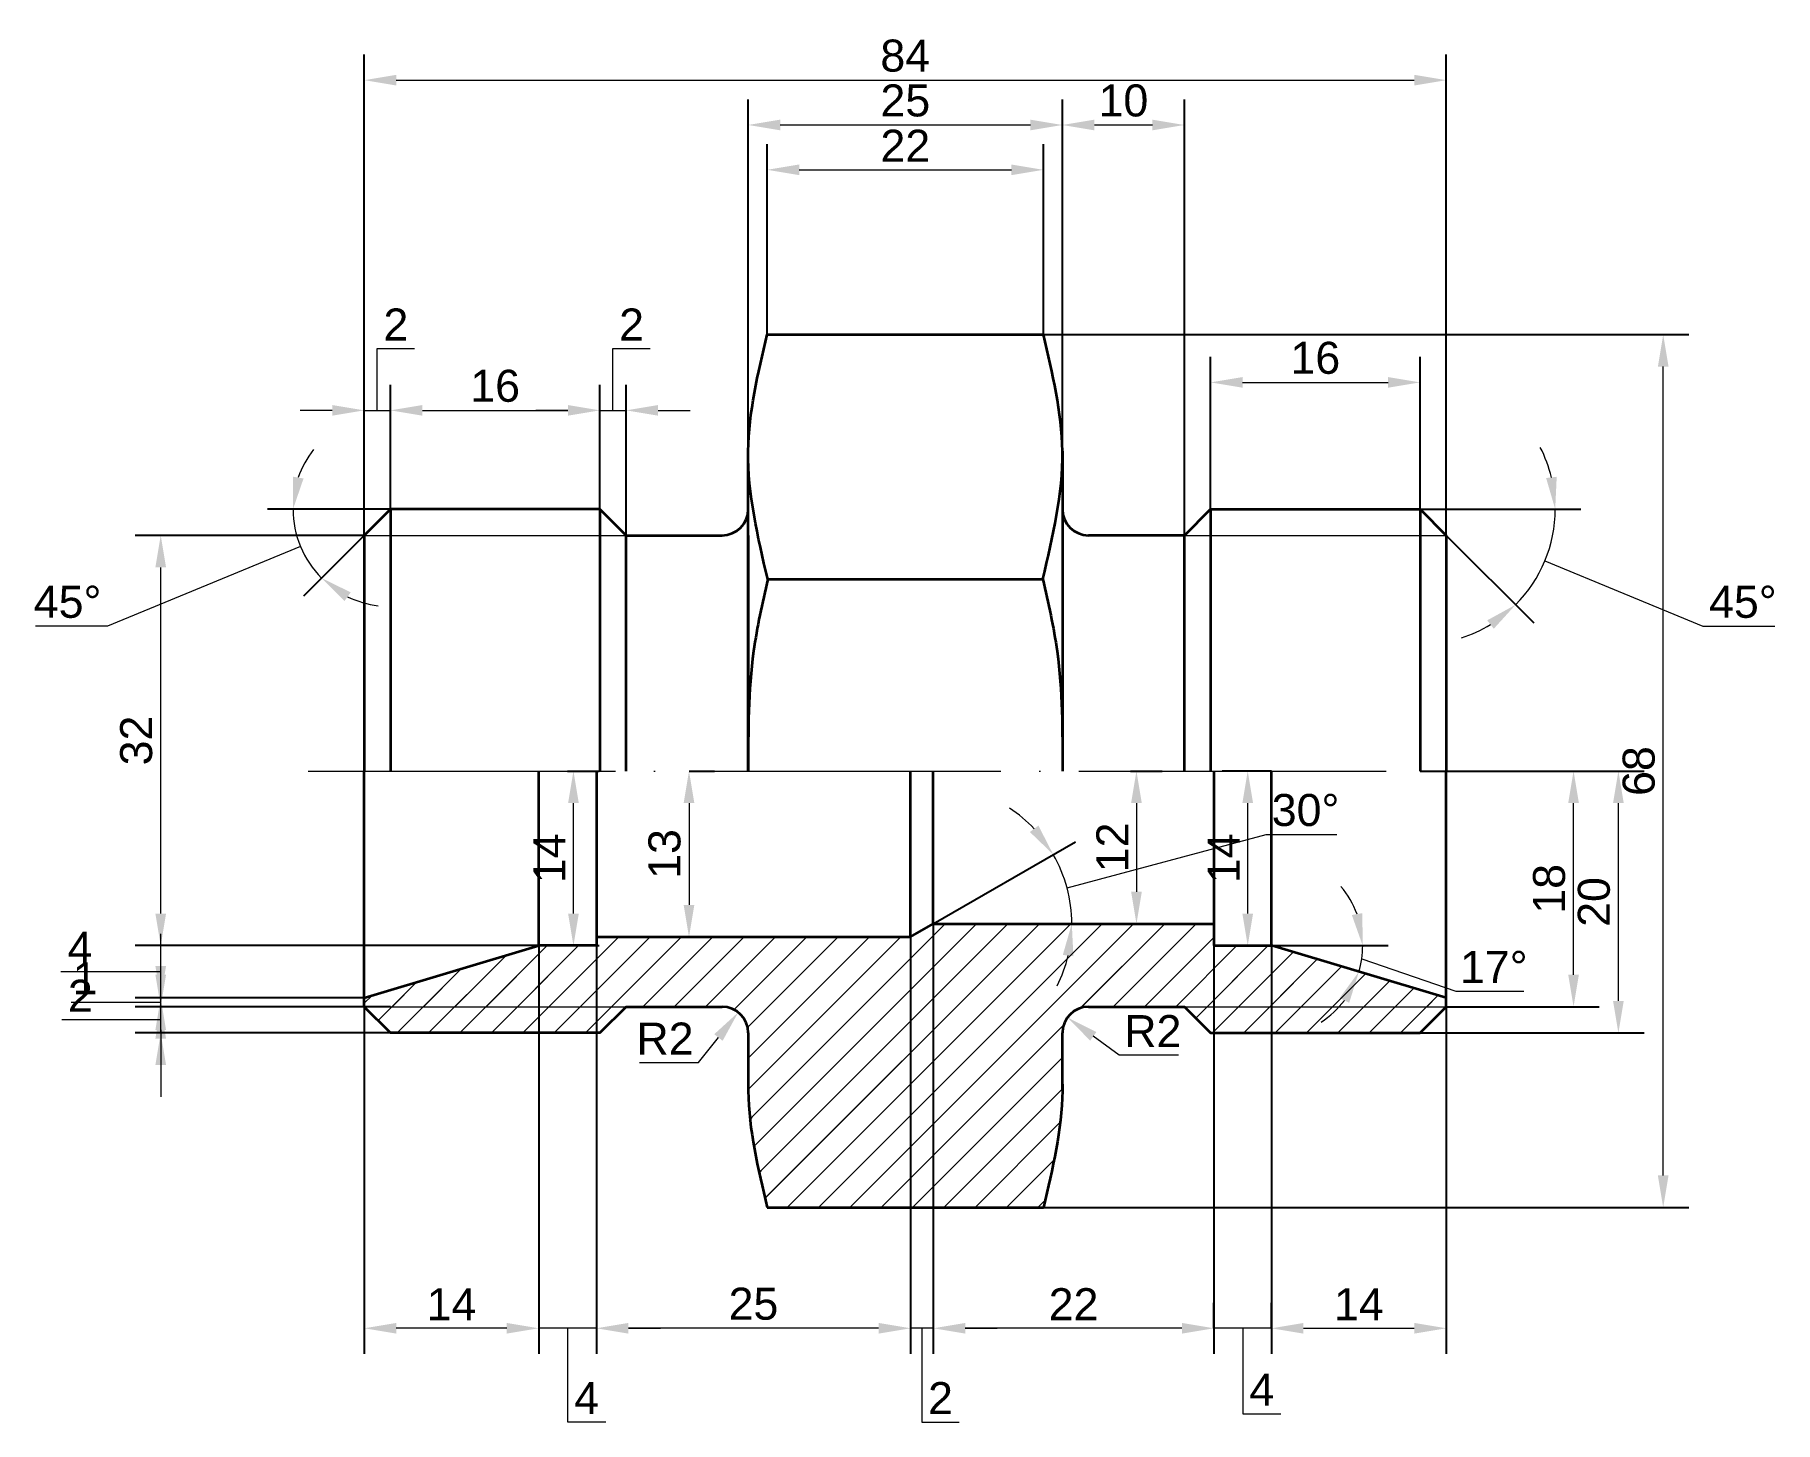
# Model space of a CAD drawing. Header units: millimetres. Extents: x 431 to 567, y 910 to 1018.
import ezdxf

# ---------------------------------------------------------------- set-up
doc = ezdxf.new("R2010")
doc.units = ezdxf.units.MM
doc.linetypes.add('ACAD_ISO04W100', pattern=[30, 24, -3, 0, -3])
for name, color, linetype, lineweight in [('l. cienka', 7, 'Continuous', 15), ('l. gruba', 7, 'Continuous', 35), ('średnica', 7, 'ACAD_ISO04W100', 15)]:
    doc.layers.add(name, color=color, linetype=linetype, lineweight=lineweight)
doc.styles.get("Standard").update_dxf_attribs({"font": 'arial.ttf'})
doc.dimstyles.new('ISO-25', dxfattribs={"dimtxt": 2.5, "dimasz": 2.5, "dimexe": 2, "dimexo": 0, "dimtad": 1, "dimtoh": 1, "dimdec": 0, "dimzin": 9, "dimtxsty": 'Standard', "dimcen": 2.5, "dimadec": 0, "dimazin": 0, "dimtfac": 1, "dimtdec": 0, "dimtmove": 1, "dimatfit": 0, "dimfxl": 1, "dimlwd": 9, "dimarcsym": 0})
pattern_1 = [(45, (401.9540599663354, 824.1795343761587), (-1.224119390046095, 1.224119390046095), [])]

msp = doc.modelspace()

# ---------------------------------------------------------------- blocks, each defined once
blk = doc.blocks.new('*D1')
at = {"layer": 'Defpoints', "color": 0, "transparency": 16777216}
for p in [(458.5236655566767, 988.6567738748583), (456.4789810172667, 978.8939978581764), (458.5236655566767, 978.8939978581764)]:
    blk.add_point(p, dxfattribs=at)
at = {"layer": 'l. cienka', "color": 0, "lineweight": 9, "transparency": 16777216}
for p, q in [((457.5013232869717, 988.6567738748583), (457.5013232869717, 993.47950579846)), ((457.5013232869717, 993.47950579846), (460.4071895898367, 993.47950579846)), ((453.9789810172667, 988.6567738748583), (451.4789810172667, 988.6567738748583)), ((456.4789810172667, 988.6567738748583), (458.5236655566767, 988.6567738748583)), ((456.4789810172667, 988.6567738748583), (458.5236655566767, 988.6567738748583)), ((461.0236655566767, 988.6567738748583), (463.5236655566767, 988.6567738748583))]:
    blk.add_line(p, q, dxfattribs=at)
at = {"layer": 'l. cienka', "color": 0, "lineweight": -2, "transparency": 16777216}
for p, q in [((456.4789810172667, 978.8939978581764), (456.4789810172667, 990.6567738748583)), ((458.5236655566767, 978.8939978581764), (458.5236655566767, 990.6567738748583))]:
    blk.add_line(p, q, dxfattribs=at)
at = {"layer": 'l. cienka', "color": 0, "transparency": 16777216}
for points in [[(453.9789810172667, 989.073440541525), (453.9789810172667, 988.2401072081917), (456.4789810172667, 988.6567738748583)], [(461.0236655566767, 989.073440541525), (461.0236655566767, 988.2401072081917), (458.5236655566767, 988.6567738748583)]]:
    blk.add_solid(points, dxfattribs=at)
at = {"layer": 'l. cienka', "color": 0, "transparency": 16777216, "insert": (458.9542564384042, 995.3596217602608), "char_height": 2.5, "attachment_point": 5}
blk.add_mtext('2', dxfattribs=at)
blk = doc.blocks.new('*D2')
at = {"layer": 'Defpoints', "color": 0, "transparency": 16777216}
for p in [(474.8811418719561, 988.6567738748583), (474.8811418719561, 980.9386823975863), (458.5236655566767, 978.8939978581764)]:
    blk.add_point(p, dxfattribs=at)
at = {"layer": 'l. cienka', "color": 0, "lineweight": -2, "transparency": 16777216}
for p, q in [((458.5236655566767, 978.8939978581764), (458.5236655566767, 990.6567738748583)), ((474.8811418719561, 980.9386823975863), (474.8811418719561, 990.6567738748583))]:
    blk.add_line(p, q, dxfattribs=at)
at = {"layer": 'l. cienka', "color": 0, "lineweight": 9, "transparency": 16777216}
blk.add_line((461.0236655566767, 988.6567738748583), (472.3811418719561, 988.6567738748583), dxfattribs=at)
at = {"layer": 'l. cienka', "color": 0, "transparency": 16777216}
for points in [[(461.0236655566767, 989.073440541525), (461.0236655566767, 988.2401072081917), (458.5236655566767, 988.6567738748583)], [(472.3811418719561, 989.073440541525), (472.3811418719561, 988.2401072081917), (474.8811418719561, 988.6567738748583)]]:
    blk.add_solid(points, dxfattribs=at)
at = {"layer": 'l. cienka', "color": 0, "transparency": 16777216, "insert": (466.7024037143164, 990.5582063441626), "char_height": 2.5, "attachment_point": 5}
blk.add_mtext('16', dxfattribs=at)
blk = doc.blocks.new('*D3')
at = {"layer": 'Defpoints', "color": 0, "transparency": 16777216}
for p in [(476.925826411366, 988.6567738748583), (474.8811418719561, 980.9386823975863), (476.925826411366, 978.8968778826195)]:
    blk.add_point(p, dxfattribs=at)
at = {"layer": 'l. cienka', "color": 0, "lineweight": 9, "transparency": 16777216}
for p, q in [((475.903484141661, 988.6567738748583), (475.903484141661, 993.47950579846)), ((475.903484141661, 993.47950579846), (478.8093504445259, 993.47950579846)), ((472.3811418719561, 988.6567738748583), (469.8811418719561, 988.6567738748583)), ((474.8811418719561, 988.6567738748583), (476.925826411366, 988.6567738748583)), ((474.8811418719561, 988.6567738748583), (476.925826411366, 988.6567738748583)), ((479.425826411366, 988.6567738748583), (481.925826411366, 988.6567738748583))]:
    blk.add_line(p, q, dxfattribs=at)
at = {"layer": 'l. cienka', "color": 0, "lineweight": -2, "transparency": 16777216}
for p, q in [((474.8811418719561, 980.9386823975863), (474.8811418719561, 990.6567738748583)), ((476.925826411366, 978.8968778826195), (476.925826411366, 990.6567738748583))]:
    blk.add_line(p, q, dxfattribs=at)
at = {"layer": 'l. cienka', "color": 0, "transparency": 16777216}
for points in [[(472.3811418719561, 989.073440541525), (472.3811418719561, 988.2401072081917), (474.8811418719561, 988.6567738748583)], [(479.425826411366, 989.073440541525), (479.425826411366, 988.2401072081917), (476.925826411366, 988.6567738748583)]]:
    blk.add_solid(points, dxfattribs=at)
at = {"layer": 'l. cienka', "color": 0, "transparency": 16777216, "insert": (477.3564172930935, 995.3596217602608), "char_height": 2.5, "attachment_point": 5}
blk.add_mtext('2', dxfattribs=at)
blk = doc.blocks.new('*D4')
at = {"layer": 'Defpoints', "color": 0, "transparency": 16777216}
for p in [(511.003902068198, 1010.940279682968), (486.467687595279, 985.4748493463187), (511.003902068198, 985.4748493463187)]:
    blk.add_point(p, dxfattribs=at)
at = {"layer": 'l. cienka', "color": 0, "lineweight": -2, "transparency": 16777216}
for p, q in [((486.467687595279, 985.4748493463187), (486.467687595279, 1012.940279682968)), ((511.003902068198, 985.4748493463187), (511.003902068198, 1012.940279682968))]:
    blk.add_line(p, q, dxfattribs=at)
at = {"layer": 'l. cienka', "color": 0, "lineweight": 9, "transparency": 16777216}
blk.add_line((488.967687595279, 1010.940279682968), (508.503902068198, 1010.940279682968), dxfattribs=at)
at = {"layer": 'l. cienka', "color": 0, "transparency": 16777216}
for points in [[(488.967687595279, 1011.356946349635), (488.967687595279, 1010.523613016301), (486.467687595279, 1010.940279682968)], [(508.503902068198, 1011.356946349635), (508.503902068198, 1010.523613016301), (511.003902068198, 1010.940279682968)]]:
    blk.add_solid(points, dxfattribs=at)
at = {"layer": 'l. cienka', "color": 0, "transparency": 16777216, "insert": (498.7357948317385, 1012.841712152272), "char_height": 2.5, "attachment_point": 5}
blk.add_mtext('25', dxfattribs=at)
blk = doc.blocks.new('*D5')
at = {"layer": 'Defpoints', "color": 0, "transparency": 16777216}
for p in [(509.5146532215965, 1007.440279682968), (487.9569364418805, 994.569912660319), (509.5146532215965, 994.569912660319)]:
    blk.add_point(p, dxfattribs=at)
at = {"layer": 'l. cienka', "color": 0, "lineweight": -2, "transparency": 16777216}
for p, q in [((487.9569364418805, 994.569912660319), (487.9569364418805, 1009.440279682968)), ((509.5146532215965, 994.569912660319), (509.5146532215965, 1009.440279682968))]:
    blk.add_line(p, q, dxfattribs=at)
at = {"layer": 'l. cienka', "color": 0, "lineweight": 9, "transparency": 16777216}
blk.add_line((490.4569364418805, 1007.440279682968), (507.0146532215965, 1007.440279682968), dxfattribs=at)
at = {"layer": 'l. cienka', "color": 0, "transparency": 16777216}
for points in [[(490.4569364418805, 1007.856946349635), (490.4569364418805, 1007.023613016301), (487.9569364418805, 1007.440279682968)], [(507.0146532215965, 1007.856946349635), (507.0146532215965, 1007.023613016301), (509.5146532215965, 1007.440279682968)]]:
    blk.add_solid(points, dxfattribs=at)
at = {"layer": 'l. cienka', "color": 0, "transparency": 16777216, "insert": (498.7357948317385, 1009.320395644769), "char_height": 2.5, "attachment_point": 5}
blk.add_mtext('22', dxfattribs=at)
blk = doc.blocks.new('*D6')
at = {"layer": 'Defpoints', "color": 0, "transparency": 16777216}
for p in [(520.5319234963839, 1010.940279682968), (511.003902068198, 985.4748493463187), (520.5319234963839, 978.8939978581764)]:
    blk.add_point(p, dxfattribs=at)
at = {"layer": 'l. cienka', "color": 0, "lineweight": -2, "transparency": 16777216}
for p, q in [((511.003902068198, 985.4748493463187), (511.003902068198, 1012.940279682968)), ((520.5319234963839, 978.8939978581764), (520.5319234963839, 1012.940279682968))]:
    blk.add_line(p, q, dxfattribs=at)
at = {"layer": 'l. cienka', "color": 0, "lineweight": 9, "transparency": 16777216}
blk.add_line((513.503902068198, 1010.940279682968), (518.0319234963839, 1010.940279682968), dxfattribs=at)
at = {"layer": 'l. cienka', "color": 0, "transparency": 16777216}
for points in [[(513.503902068198, 1011.356946349635), (513.503902068198, 1010.523613016301), (511.003902068198, 1010.940279682968)], [(518.0319234963839, 1011.356946349635), (518.0319234963839, 1010.523613016301), (520.5319234963839, 1010.940279682968)]]:
    blk.add_solid(points, dxfattribs=at)
at = {"layer": 'l. cienka', "color": 0, "transparency": 16777216, "insert": (515.767912782291, 1012.841712152272), "char_height": 2.5, "attachment_point": 5}
blk.add_mtext('10', dxfattribs=at)
blk = doc.blocks.new('*D7')
at = {"layer": 'Defpoints', "color": 0, "transparency": 16777216}
for p in [(540.9787688904831, 1014.440279682968), (456.4789810172667, 978.8939978581764), (540.9787688904831, 978.8939978581764)]:
    blk.add_point(p, dxfattribs=at)
at = {"layer": 'l. cienka', "color": 0, "lineweight": -2, "transparency": 16777216}
for p, q in [((456.4789810172667, 978.8939978581764), (456.4789810172667, 1016.440279682968)), ((540.9787688904831, 978.8939978581764), (540.9787688904831, 1016.440279682968))]:
    blk.add_line(p, q, dxfattribs=at)
at = {"layer": 'l. cienka', "color": 0, "lineweight": 9, "transparency": 16777216}
blk.add_line((458.9789810172667, 1014.440279682968), (538.4787688904831, 1014.440279682968), dxfattribs=at)
at = {"layer": 'l. cienka', "color": 0, "transparency": 16777216}
for points in [[(458.9789810172667, 1014.856946349635), (458.9789810172667, 1014.023613016301), (456.4789810172667, 1014.440279682968)], [(538.4787688904831, 1014.856946349635), (538.4787688904831, 1014.023613016301), (540.9787688904831, 1014.440279682968)]]:
    blk.add_solid(points, dxfattribs=at)
at = {"layer": 'l. cienka', "color": 0, "transparency": 16777216, "insert": (498.7288749538749, 1016.341712152272), "char_height": 2.5, "attachment_point": 5}
blk.add_mtext('84', dxfattribs=at)
blk = doc.blocks.new('*D8')
at = {"layer": 'Defpoints', "color": 0, "transparency": 16777216}
for p in [(538.9340843510732, 990.8412949125461), (522.5766080357938, 980.9386823975863), (538.9340843510732, 980.9386823975863)]:
    blk.add_point(p, dxfattribs=at)
at = {"layer": 'l. cienka', "color": 0, "lineweight": -2, "transparency": 16777216}
for p, q in [((522.5766080357938, 980.9386823975863), (522.5766080357938, 992.8412949125461)), ((538.9340843510732, 980.9386823975863), (538.9340843510732, 992.8412949125461))]:
    blk.add_line(p, q, dxfattribs=at)
at = {"layer": 'l. cienka', "color": 0, "lineweight": 9, "transparency": 16777216}
blk.add_line((525.0766080357938, 990.8412949125461), (536.4340843510732, 990.8412949125461), dxfattribs=at)
at = {"layer": 'l. cienka', "color": 0, "transparency": 16777216}
for points in [[(525.0766080357938, 991.2579615792127), (525.0766080357938, 990.4246282458795), (522.5766080357938, 990.8412949125461)], [(536.4340843510732, 991.2579615792127), (536.4340843510732, 990.4246282458795), (538.9340843510732, 990.8412949125461)]]:
    blk.add_solid(points, dxfattribs=at)
at = {"layer": 'l. cienka', "color": 0, "transparency": 16777216, "insert": (530.7553461934335, 992.7427273818504), "char_height": 2.5, "attachment_point": 5}
blk.add_mtext('16', dxfattribs=at)
blk = doc.blocks.new('*D9')
at = {"layer": 'Defpoints', "color": 0, "transparency": 16777216}
for p in [(527.329899283386, 946.8606067407541), (540.9787688904831, 946.8606067407541), (540.9787688904831, 916.9782401473647)]:
    blk.add_point(p, dxfattribs=at)
at = {"layer": 'l. cienka', "color": 0, "lineweight": -2, "transparency": 16777216}
for p, q in [((527.329899283386, 946.8606067407541), (527.329899283386, 914.9782401473647)), ((540.9787688904831, 946.8606067407541), (540.9787688904831, 914.9782401473647))]:
    blk.add_line(p, q, dxfattribs=at)
at = {"layer": 'l. cienka', "color": 0, "lineweight": 9, "transparency": 16777216}
blk.add_line((529.829899283386, 916.9782401473647), (538.4787688904831, 916.9782401473647), dxfattribs=at)
at = {"layer": 'l. cienka', "color": 0, "transparency": 16777216}
for points in [[(529.829899283386, 917.3949068140313), (529.829899283386, 916.561573480698), (527.329899283386, 916.9782401473647)], [(538.4787688904831, 917.3949068140313), (538.4787688904831, 916.561573480698), (540.9787688904831, 916.9782401473647)]]:
    blk.add_solid(points, dxfattribs=at)
at = {"layer": 'l. cienka', "color": 0, "transparency": 16777216, "insert": (534.1543340869346, 918.8583561091655), "char_height": 2.5, "attachment_point": 5}
blk.add_mtext('14', dxfattribs=at)
blk = doc.blocks.new('*D10')
at = {"layer": 'Defpoints', "color": 0, "transparency": 16777216}
for p in [(500.9154804934748, 948.5645105235956), (522.8315932966842, 948.5645105235956), (500.9154804934748, 916.9782401473647)]:
    blk.add_point(p, dxfattribs=at)
at = {"layer": 'l. cienka', "color": 0, "lineweight": -2, "transparency": 16777216}
for p, q in [((500.9154804934748, 948.5645105235956), (500.9154804934748, 914.9782401473647)), ((522.8315932966842, 948.5645105235956), (522.8315932966842, 914.9782401473647))]:
    blk.add_line(p, q, dxfattribs=at)
at = {"layer": 'l. cienka', "color": 0, "lineweight": 9, "transparency": 16777216}
blk.add_line((520.3315932966842, 916.9782401473647), (503.4154804934748, 916.9782401473647), dxfattribs=at)
at = {"layer": 'l. cienka', "color": 0, "transparency": 16777216}
for points in [[(503.4154804934748, 917.3949068140313), (503.4154804934748, 916.561573480698), (500.9154804934748, 916.9782401473647)], [(520.3315932966842, 917.3949068140313), (520.3315932966842, 916.561573480698), (522.8315932966842, 916.9782401473647)]]:
    blk.add_solid(points, dxfattribs=at)
at = {"layer": 'l. cienka', "color": 0, "transparency": 16777216, "insert": (511.8735368950795, 918.8583561091655), "char_height": 2.5, "attachment_point": 5}
blk.add_mtext('22', dxfattribs=at)
blk = doc.blocks.new('*D11')
at = {"layer": 'Defpoints', "color": 0, "transparency": 16777216}
for p in [(499.1447317396205, 947.5421682538906), (500.9154804934748, 948.5645105235956), (499.1447317396205, 916.9782401473647)]:
    blk.add_point(p, dxfattribs=at)
at = {"layer": 'l. cienka', "color": 0, "lineweight": -2, "transparency": 16777216}
for p, q in [((499.1447317396205, 947.5421682538906), (499.1447317396205, 914.9782401473647)), ((500.9154804934748, 948.5645105235956), (500.9154804934748, 914.9782401473647))]:
    blk.add_line(p, q, dxfattribs=at)
at = {"layer": 'l. cienka', "color": 0, "lineweight": 9, "transparency": 16777216}
for p, q in [((496.6447317396205, 916.9782401473647), (494.1447317396205, 916.9782401473647)), ((500.9154804934748, 916.9782401473647), (499.1447317396205, 916.9782401473647)), ((500.9154804934748, 916.9782401473647), (499.1447317396205, 916.9782401473647)), ((500.0301061165476, 916.9782401473647), (500.0301061165476, 909.6452763001614)), ((503.4154804934748, 916.9782401473647), (505.9154804934748, 916.9782401473647)), ((500.0301061165476, 909.6452763001614), (502.9359724194126, 909.6452763001614))]:
    blk.add_line(p, q, dxfattribs=at)
at = {"layer": 'l. cienka', "color": 0, "transparency": 16777216}
for points in [[(496.6447317396205, 917.3949068140313), (496.6447317396205, 916.561573480698), (499.1447317396205, 916.9782401473647)], [(503.4154804934748, 917.3949068140313), (503.4154804934748, 916.561573480698), (500.9154804934748, 916.9782401473647)]]:
    blk.add_solid(points, dxfattribs=at)
at = {"layer": 'l. cienka', "color": 0, "transparency": 16777216, "insert": (501.4830392679801, 911.5253922619622), "char_height": 2.5, "attachment_point": 5}
blk.add_mtext('2', dxfattribs=at)
blk = doc.blocks.new('*D12')
at = {"layer": 'Defpoints', "color": 0, "transparency": 16777216}
for p in [(499.1447317396205, 947.5421682538906), (474.6085172667014, 946.8606067407541), (474.6085172667014, 916.9782401473647)]:
    blk.add_point(p, dxfattribs=at)
at = {"layer": 'l. cienka', "color": 0, "lineweight": -2, "transparency": 16777216}
for p, q in [((499.1447317396205, 947.5421682538906), (499.1447317396205, 914.9782401473647)), ((474.6085172667014, 946.8606067407541), (474.6085172667014, 914.9782401473647))]:
    blk.add_line(p, q, dxfattribs=at)
at = {"layer": 'l. cienka', "color": 0, "lineweight": 9, "transparency": 16777216}
blk.add_line((496.6447317396205, 916.9782401473647), (477.1085172667014, 916.9782401473647), dxfattribs=at)
at = {"layer": 'l. cienka', "color": 0, "transparency": 16777216}
for points in [[(477.1085172667014, 917.3949068140313), (477.1085172667014, 916.561573480698), (474.6085172667014, 916.9782401473647)], [(496.6447317396205, 917.3949068140313), (496.6447317396205, 916.561573480698), (499.1447317396205, 916.9782401473647)]]:
    blk.add_solid(points, dxfattribs=at)
at = {"layer": 'l. cienka', "color": 0, "transparency": 16777216, "insert": (486.8766245031609, 918.8796726166689), "char_height": 2.5, "attachment_point": 5}
blk.add_mtext('25', dxfattribs=at)
blk = doc.blocks.new('*D13')
at = {"layer": 'Defpoints', "color": 0, "transparency": 16777216}
for p in [(470.1102112799996, 946.8606067407541), (474.6085172667014, 946.8606067407541), (470.1102112799996, 916.9782401473647)]:
    blk.add_point(p, dxfattribs=at)
at = {"layer": 'l. cienka', "color": 0, "lineweight": -2, "transparency": 16777216}
for p, q in [((470.1102112799996, 946.8606067407541), (470.1102112799996, 914.9782401473647)), ((474.6085172667014, 946.8606067407541), (474.6085172667014, 914.9782401473647))]:
    blk.add_line(p, q, dxfattribs=at)
at = {"layer": 'l. cienka', "color": 0, "lineweight": 9, "transparency": 16777216}
for p, q in [((467.6102112799996, 916.9782401473647), (465.1102112799996, 916.9782401473647)), ((474.6085172667014, 916.9782401473647), (470.1102112799996, 916.9782401473647)), ((474.6085172667014, 916.9782401473647), (470.1102112799996, 916.9782401473647)), ((472.3593642733505, 916.9782401473647), (472.3593642733505, 909.6657401473647)), ((477.1085172667014, 916.9782401473647), (479.6085172667014, 916.9782401473647)), ((472.3593642733505, 909.6657401473647), (475.3385593620271, 909.6657401473647))]:
    blk.add_line(p, q, dxfattribs=at)
at = {"layer": 'l. cienka', "color": 0, "transparency": 16777216}
for points in [[(467.6102112799996, 917.3949068140313), (467.6102112799996, 916.561573480698), (470.1102112799996, 916.9782401473647)], [(477.1085172667014, 917.3949068140313), (477.1085172667014, 916.561573480698), (474.6085172667014, 916.9782401473647)]]:
    blk.add_solid(points, dxfattribs=at)
at = {"layer": 'l. cienka', "color": 0, "transparency": 16777216, "insert": (473.8489618176888, 911.5407401473647), "char_height": 2.5, "attachment_point": 5}
blk.add_mtext('4', dxfattribs=at)
blk = doc.blocks.new('*D14')
at = {"layer": 'Defpoints', "color": 0, "transparency": 16777216}
for p in [(470.1102112799996, 946.8606067407541), (456.4789810172667, 942.771237661934), (456.4789810172667, 916.9782401473647)]:
    blk.add_point(p, dxfattribs=at)
at = {"layer": 'l. cienka', "color": 0, "lineweight": -2, "transparency": 16777216}
for p, q in [((470.1102112799996, 946.8606067407541), (470.1102112799996, 914.9782401473647)), ((456.4789810172667, 942.771237661934), (456.4789810172667, 914.9782401473647))]:
    blk.add_line(p, q, dxfattribs=at)
at = {"layer": 'l. cienka', "color": 0, "lineweight": 9, "transparency": 16777216}
blk.add_line((467.6102112799996, 916.9782401473647), (458.9789810172667, 916.9782401473647), dxfattribs=at)
at = {"layer": 'l. cienka', "color": 0, "transparency": 16777216}
for points in [[(458.9789810172667, 917.3949068140313), (458.9789810172667, 916.561573480698), (456.4789810172667, 916.9782401473647)], [(467.6102112799996, 917.3949068140313), (467.6102112799996, 916.561573480698), (470.1102112799996, 916.9782401473647)]]:
    blk.add_solid(points, dxfattribs=at)
at = {"layer": 'l. cienka', "color": 0, "transparency": 16777216, "insert": (463.2945961486332, 918.8583561091655), "char_height": 2.5, "attachment_point": 5}
blk.add_mtext('14', dxfattribs=at)
blk = doc.blocks.new('*D15')
at = {"layer": 'Defpoints', "color": 0, "transparency": 16777216}
for p in [(522.8315932966842, 916.9782401473647), (522.8315932966842, 916.9782401473647), (527.329899283386, 916.9782401473647)]:
    blk.add_point(p, dxfattribs=at)
at = {"layer": 'l. cienka', "color": 0, "lineweight": -2, "transparency": 16777216}
for p, q in [((522.8315932966842, 916.9782401473647), (522.8315932966842, 918.9782401473647)), ((527.329899283386, 916.9782401473647), (527.329899283386, 918.9782401473647))]:
    blk.add_line(p, q, dxfattribs=at)
at = {"layer": 'l. cienka', "color": 0, "lineweight": 9, "transparency": 16777216}
for p, q in [((520.3315932966842, 916.9782401473647), (517.8315932966842, 916.9782401473647)), ((527.329899283386, 916.9782401473647), (522.8315932966842, 916.9782401473647)), ((527.329899283386, 916.9782401473647), (522.8315932966842, 916.9782401473647)), ((525.0807462900351, 916.9782401473647), (525.0807462900351, 910.3105997696189)), ((529.829899283386, 916.9782401473647), (532.329899283386, 916.9782401473647)), ((525.0807462900351, 910.3105997696189), (528.0599413787118, 910.3105997696189))]:
    blk.add_line(p, q, dxfattribs=at)
at = {"layer": 'l. cienka', "color": 0, "transparency": 16777216}
for points in [[(520.3315932966842, 917.3949068140313), (520.3315932966842, 916.561573480698), (522.8315932966842, 916.9782401473647)], [(529.829899283386, 917.3949068140313), (529.829899283386, 916.561573480698), (527.329899283386, 916.9782401473647)]]:
    blk.add_solid(points, dxfattribs=at)
at = {"layer": 'l. cienka', "color": 0, "transparency": 16777216, "insert": (526.5703438343735, 912.1855997696189), "char_height": 2.5, "attachment_point": 5}
blk.add_mtext('4', dxfattribs=at)
blk = doc.blocks.new('*D16')
at = {"layer": 'Defpoints', "color": 0, "transparency": 16777216}
for p in [(540.9787688904834, 960.4918370034873), (550.9214764177631, 960.4918370034873), (540.9787688904834, 942.0896761487979)]:
    blk.add_point(p, dxfattribs=at)
at = {"layer": 'l. cienka', "color": 0, "lineweight": -2, "transparency": 16777216}
for p, q in [((540.9787688904834, 960.4918370034873), (552.9214764177631, 960.4918370034873)), ((540.9787688904834, 942.0896761487979), (552.9214764177631, 942.0896761487979))]:
    blk.add_line(p, q, dxfattribs=at)
at = {"layer": 'l. cienka', "color": 0, "lineweight": 9, "transparency": 16777216}
blk.add_line((550.9214764177631, 944.5896761487979), (550.9214764177631, 957.9918370034873), dxfattribs=at)
at = {"layer": 'l. cienka', "color": 0, "transparency": 16777216}
for points in [[(550.5048097510964, 957.9918370034873), (551.3381430844297, 957.9918370034873), (550.9214764177631, 960.4918370034873)], [(550.5048097510964, 944.5896761487979), (551.3381430844297, 944.5896761487979), (550.9214764177631, 942.0896761487979)]]:
    blk.add_solid(points, dxfattribs=at)
at = {"layer": 'l. cienka', "color": 0, "transparency": 16777216, "insert": (549.020043948459, 951.2907565761423), "char_height": 2.5, "attachment_point": 5, "rotation": 90}
blk.add_mtext('18', dxfattribs=at)
blk = doc.blocks.new('*D17')
at = {"layer": 'Defpoints', "color": 0, "transparency": 16777216}
for p in [(498.7357948317388, 994.5699126603195), (557.9214764177631, 994.5699126603195), (498.7357948317388, 926.4137613466553)]:
    blk.add_point(p, dxfattribs=at)
at = {"layer": 'l. cienka', "color": 0, "lineweight": -2, "transparency": 16777216}
for p, q in [((498.7357948317388, 994.5699126603195), (559.9214764177631, 994.5699126603195)), ((498.7357948317388, 926.4137613466553), (559.9214764177631, 926.4137613466553))]:
    blk.add_line(p, q, dxfattribs=at)
at = {"layer": 'l. cienka', "color": 0, "lineweight": 9, "transparency": 16777216}
blk.add_line((557.9214764177631, 928.9137613466553), (557.9214764177631, 992.0699126603195), dxfattribs=at)
at = {"layer": 'l. cienka', "color": 0, "transparency": 16777216}
for points in [[(557.5048097510964, 992.0699126603195), (558.3381430844297, 992.0699126603195), (557.9214764177631, 994.5699126603195)], [(557.5048097510964, 928.9137613466553), (558.3381430844297, 928.9137613466553), (557.9214764177631, 926.4137613466553)]]:
    blk.add_solid(points, dxfattribs=at)
at = {"layer": 'l. cienka', "color": 0, "transparency": 16777216, "insert": (556.020043948459, 960.4918370034868), "char_height": 2.5, "attachment_point": 5, "rotation": 90}
blk.add_mtext('68', dxfattribs=at)
blk = doc.blocks.new('*D18')
at = {"layer": 'Defpoints', "color": 0, "transparency": 16777216}
for p in [(481.8432013762388, 960.4918370034873), (481.8432013762388, 947.5421682538911), (481.8432013762417, 947.5421682538911)]:
    blk.add_point(p, dxfattribs=at)
at = {"layer": 'l. cienka', "color": 0, "lineweight": -2, "transparency": 16777216}
for p, q in [((481.8432013762388, 960.4918370034873), (483.8432013762417, 960.4918370034873)), ((481.8432013762388, 947.5421682538911), (483.8432013762417, 947.5421682538911))]:
    blk.add_line(p, q, dxfattribs=at)
at = {"layer": 'l. cienka', "color": 0, "lineweight": 9, "transparency": 16777216}
blk.add_line((481.8432013762417, 957.9918370034873), (481.8432013762417, 950.0421682538911), dxfattribs=at)
at = {"layer": 'l. cienka', "color": 0, "transparency": 16777216}
for points in [[(481.426534709575, 957.9918370034873), (482.2598680429084, 957.9918370034873), (481.8432013762417, 960.4918370034873)], [(481.426534709575, 950.0421682538911), (482.2598680429084, 950.0421682538911), (481.8432013762417, 947.5421682538911)]]:
    blk.add_solid(points, dxfattribs=at)
at = {"layer": 'l. cienka', "color": 0, "transparency": 16777216, "insert": (479.9409162466375, 954.0170026286888), "char_height": 2.5, "attachment_point": 5, "rotation": 90}
blk.add_mtext('13', dxfattribs=at)
blk = doc.blocks.new('*D19')
at = {"layer": 'Defpoints', "color": 0, "transparency": 16777216}
for p in [(525.4748738847748, 960.4918370034873), (527.3298992833862, 960.4918370034873), (527.3298992833862, 946.8606067407545)]:
    blk.add_point(p, dxfattribs=at)
at = {"layer": 'l. cienka', "color": 0, "lineweight": -2, "transparency": 16777216}
for p, q in [((527.3298992833862, 960.4918370034873), (523.4748738847748, 960.4918370034873)), ((527.3298992833862, 946.8606067407545), (523.4748738847748, 946.8606067407545))]:
    blk.add_line(p, q, dxfattribs=at)
at = {"layer": 'l. cienka', "color": 0, "lineweight": 9, "transparency": 16777216}
blk.add_line((525.4748738847748, 949.3606067407545), (525.4748738847748, 957.9918370034873), dxfattribs=at)
at = {"layer": 'l. cienka', "color": 0, "transparency": 16777216}
for points in [[(525.0582072181081, 957.9918370034873), (525.8915405514414, 957.9918370034873), (525.4748738847748, 960.4918370034873)], [(525.0582072181081, 949.3606067407545), (525.8915405514414, 949.3606067407545), (525.4748738847748, 946.8606067407545)]]:
    blk.add_solid(points, dxfattribs=at)
at = {"layer": 'l. cienka', "color": 0, "transparency": 16777216, "insert": (523.5947579229742, 953.6762218721205), "char_height": 2.5, "attachment_point": 5, "rotation": 90}
blk.add_mtext('14', dxfattribs=at)
blk = doc.blocks.new('*D20')
at = {"layer": 'Defpoints', "color": 0, "transparency": 16777216}
for p in [(485.6876884021294, 941.6487558643848), (484.4230030558696, 940.0421115849454)]:
    blk.add_point(p, dxfattribs=at)
at = {"layer": 'l. cienka', "color": 0, "lineweight": 9, "transparency": 16777216}
for p, q in [((482.595071125762, 937.7199241828396), (484.1413797639457, 939.6843400236122)), ((477.9642730357211, 937.7199241828396), (482.595071125762, 937.7199241828396))]:
    blk.add_line(p, q, dxfattribs=at)
at = {"layer": 'l. cienka', "color": 0, "transparency": 16777216}
blk.add_solid([(483.8139771238169, 939.9420581299762), (484.4687824040744, 939.4266219172483), (485.6876884021294, 941.6487558643848)], dxfattribs=at)
at = {"layer": 'l. cienka', "color": 0, "transparency": 16777216, "insert": (479.9671720807416, 939.6000401446404), "char_height": 2.5, "attachment_point": 5}
blk.add_mtext('R2', dxfattribs=at)
blk = doc.blocks.new('*D21')
at = {"layer": 'Defpoints', "color": 0, "transparency": 16777216}
for p in [(511.3964117562535, 941.249136152675), (513.048586607608, 940.044539487291)]:
    blk.add_point(p, dxfattribs=at)
at = {"layer": 'l. cienka', "color": 0, "lineweight": 9, "transparency": 16777216}
for p, q in [((515.4365823045943, 938.303457633162), (513.4164970304239, 939.7762968929185)), ((520.0673803946353, 938.3034576331621), (515.4365823045943, 938.303457633162))]:
    blk.add_line(p, q, dxfattribs=at)
at = {"layer": 'l. cienka', "color": 0, "transparency": 16777216}
blk.add_solid([(513.6619702403834, 940.1129777719469), (513.1710238204645, 939.43961601389), (511.3964117562535, 941.249136152675)], dxfattribs=at)
at = {"layer": 'l. cienka', "color": 0, "transparency": 16777216, "insert": (518.0644813496147, 940.1835735949629), "char_height": 2.5, "attachment_point": 5}
blk.add_mtext('R2', dxfattribs=at)
blk = doc.blocks.new('*D22')
at = {"layer": 'Defpoints', "color": 0, "transparency": 16777216}
for p in [(458.5236655566769, 980.9386823975863), (458.5236655566769, 980.9386823975863), (474.8811418719561, 980.9386823975864), (456.4789810172667, 978.8939978581766), (451.937874693315, 977.1363742697981)]:
    blk.add_point(p, dxfattribs=at)
at = {"layer": 'l. cienka', "color": 0, "lineweight": -2, "transparency": 16777216}
for p, q in [((458.5236655566769, 980.9386823975863), (448.9190493011, 980.9386823975863)), ((456.4789810172667, 978.8939978581766), (451.7321762716635, 974.1471931125736))]:
    blk.add_line(p, q, dxfattribs=at)
at = {"layer": 'l. cienka', "color": 0, "lineweight": 9, "transparency": 16777216}
for p, q in [((451.4979162455466, 978.028521747083), (436.4428437216432, 971.792506525172)), ((436.4428437216432, 971.792506525172), (430.8127277598423, 971.7925065251719))]:
    blk.add_line(p, q, dxfattribs=at)
for start, end in [(142.1565532476147, 161.0782766238073), (180, 224.9999999999971), (243.9217233761898, 262.8434467523824)]:
    blk.add_arc((458.5236655566769, 980.9386823975863), 7.604616255576878, start, end, dxfattribs=at)
at = {"layer": 'l. cienka', "color": 0, "transparency": 16777216}
for points in [[(451.7409831233477, 983.3361885817194), (450.9189846948586, 983.4731667843871), (450.9190493011, 980.9386823975863)], [(454.9384952472435, 973.769209894717), (455.4228776941717, 974.4473087736073), (453.1463898340367, 975.5614066749467)]]:
    blk.add_solid(points, dxfattribs=at)
at = {"layer": 'l. cienka', "color": 0, "transparency": 16777216, "insert": (433.3152857407427, 973.6888230326753), "char_height": 2.5, "attachment_point": 5}
blk.add_mtext('45°', dxfattribs=at)
blk = doc.blocks.new('*D24')
at = {"layer": 'Defpoints', "color": 0, "transparency": 16777216}
for p in [(522.8315932966842, 946.8606067407542), (527.329899283386, 946.8606067407541), (527.329899283386, 946.8606067407541), (534.3203235100613, 945.4867019461245), (540.9787688904831, 942.771237661934)]:
    blk.add_point(p, dxfattribs=at)
at = {"layer": 'l. cienka', "color": 0, "lineweight": -2, "transparency": 16777216}
blk.add_line((527.329899283386, 946.8606067407541), (536.4540585498255, 946.8606067407537), dxfattribs=at)
at = {"layer": 'l. cienka', "color": 0, "lineweight": 9, "transparency": 16777216}
for p, q in [((534.3787291755565, 945.8273389125316), (541.7328698173519, 943.3093817484009)), ((541.7328698173519, 943.3093817484009), (547.0270376208991, 943.3093817484009))]:
    blk.add_line(p, q, dxfattribs=at)
for start, end in [(20.21077529259583, 40.42155058519285), (343.3211378914688, 359.9999999999989), (302.8995873062747, 323.1103625988717)]:
    blk.add_arc((527.329899283386, 946.8606067407541), 7.124159266439455, start, end, dxfattribs=at)
at = {"layer": 'l. cienka', "color": 0, "transparency": 16777216}
for points in [[(534.4256130847446, 949.3949314963105), (533.6052075134874, 949.2487154127407), (534.4540585498255, 946.8606067407538)], [(532.655791306491, 942.7719112800695), (533.3997160799012, 942.3963844821563), (534.1543340869351, 944.8159222013439)]]:
    blk.add_solid(points, dxfattribs=at)
at = {"layer": 'l. cienka', "color": 0, "transparency": 16777216, "insert": (544.6924537191255, 945.1894977102016), "char_height": 2.5, "attachment_point": 5}
blk.add_mtext('17°', dxfattribs=at)
blk = doc.blocks.new('*D25')
at = {"layer": 'Defpoints', "color": 0, "transparency": 16777216}
for p in [(440.587429643622, 942.0893881463537), (458.523665556677, 942.0893881463537), (458.523665556677, 940.044991609388)]:
    blk.add_point(p, dxfattribs=at)
at = {"layer": 'l. cienka', "color": 0, "lineweight": 9, "transparency": 16777216}
for p, q in [((440.587429643622, 944.5893881463537), (440.587429643622, 947.0893881463537)), ((440.587429643622, 940.044991609388), (440.587429643622, 942.0893881463537)), ((440.587429643622, 940.044991609388), (440.587429643622, 942.0893881463537)), ((435.7646977200204, 941.0671898778709), (432.8588314171555, 941.0671898778709)), ((440.587429643622, 941.0671898778709), (435.7646977200204, 941.0671898778709)), ((440.587429643622, 937.544991609388), (440.587429643622, 935.044991609388))]:
    blk.add_line(p, q, dxfattribs=at)
at = {"layer": 'l. cienka', "color": 0, "lineweight": -2, "transparency": 16777216}
for p, q in [((458.523665556677, 942.0893881463537), (438.587429643622, 942.0893881463537)), ((458.523665556677, 940.044991609388), (438.587429643622, 940.044991609388))]:
    blk.add_line(p, q, dxfattribs=at)
at = {"layer": 'l. cienka', "color": 0, "transparency": 16777216}
for points in [[(440.1707629769554, 944.5893881463537), (441.0040963102887, 944.5893881463537), (440.587429643622, 942.0893881463537)], [(440.1707629769554, 937.544991609388), (441.0040963102887, 937.544991609388), (440.587429643622, 940.044991609388)]]:
    blk.add_solid(points, dxfattribs=at)
at = {"layer": 'l. cienka', "color": 0, "transparency": 16777216, "insert": (434.3117645685881, 942.9473058396713), "char_height": 2.5, "attachment_point": 5}
blk.add_mtext('2', dxfattribs=at)
blk = doc.blocks.new('*D26')
at = {"layer": 'Defpoints', "color": 0, "transparency": 16777216}
for p in [(440.5874296436223, 942.7712376619345), (456.478981017267, 942.7712376619345), (458.523665556677, 942.0893881463537)]:
    blk.add_point(p, dxfattribs=at)
at = {"layer": 'l. cienka', "color": 0, "lineweight": 9, "transparency": 16777216}
for p, q in [((440.5874296436223, 945.2712376619345), (440.5874296436223, 947.7712376619345)), ((435.7646977200206, 942.4303129041441), (433.5938245958733, 942.4303129041441)), ((440.5874296436223, 942.4303129041441), (435.7646977200206, 942.4303129041441)), ((440.5874296436223, 942.0893881463537), (440.5874296436223, 942.7712376619345)), ((440.5874296436223, 942.0893881463537), (440.5874296436223, 942.7712376619345)), ((440.5874296436223, 939.5893881463537), (440.5874296436223, 937.0893881463537))]:
    blk.add_line(p, q, dxfattribs=at)
at = {"layer": 'l. cienka', "color": 0, "lineweight": -2, "transparency": 16777216}
for p, q in [((456.478981017267, 942.7712376619345), (438.5874296436223, 942.7712376619345)), ((458.523665556677, 942.0893881463537), (438.5874296436223, 942.0893881463537))]:
    blk.add_line(p, q, dxfattribs=at)
at = {"layer": 'l. cienka', "color": 0, "transparency": 16777216}
for points in [[(440.1707629769556, 945.2712376619345), (441.004096310289, 945.2712376619345), (440.5874296436223, 942.7712376619345)], [(440.1707629769556, 939.5893881463537), (441.004096310289, 939.5893881463537), (440.5874296436223, 942.0893881463537)]]:
    blk.add_solid(points, dxfattribs=at)
at = {"layer": 'l. cienka', "color": 0, "transparency": 16777216, "insert": (434.6792611579472, 944.3104288659446), "char_height": 2.5, "attachment_point": 5}
blk.add_mtext('1', dxfattribs=at)
blk = doc.blocks.new('*D27')
at = {"layer": 'Defpoints', "color": 0, "transparency": 16777216}
for p in [(440.5874296436225, 946.8606067407545), (470.1102112799998, 946.8606067407545), (456.478981017267, 942.7712376619345)]:
    blk.add_point(p, dxfattribs=at)
at = {"layer": 'l. cienka', "color": 0, "lineweight": 9, "transparency": 16777216}
for p, q in [((440.5874296436225, 949.3606067407545), (440.5874296436225, 951.8606067407545)), ((440.5874296436225, 942.7712376619345), (440.5874296436225, 946.8606067407545)), ((440.5874296436225, 942.7712376619345), (440.5874296436225, 946.8606067407545)), ((435.7749296436225, 944.8159222013445), (432.7957345549459, 944.8159222013445)), ((440.5874296436225, 944.8159222013445), (435.7749296436225, 944.8159222013445)), ((440.5874296436225, 940.2712376619345), (440.5874296436225, 937.7712376619345))]:
    blk.add_line(p, q, dxfattribs=at)
at = {"layer": 'l. cienka', "color": 0, "lineweight": -2, "transparency": 16777216}
for p, q in [((470.1102112799998, 946.8606067407545), (438.5874296436225, 946.8606067407545)), ((456.478981017267, 942.7712376619345), (438.5874296436225, 942.7712376619345))]:
    blk.add_line(p, q, dxfattribs=at)
at = {"layer": 'l. cienka', "color": 0, "transparency": 16777216}
for points in [[(440.1707629769558, 949.3606067407545), (441.0040963102892, 949.3606067407545), (440.5874296436225, 946.8606067407545)], [(440.1707629769558, 940.2712376619345), (441.0040963102892, 940.2712376619345), (440.5874296436225, 942.7712376619345)]]:
    blk.add_solid(points, dxfattribs=at)
at = {"layer": 'l. cienka', "color": 0, "transparency": 16777216, "insert": (434.2853320992843, 946.6909222013442), "char_height": 2.5, "attachment_point": 5}
blk.add_mtext('4', dxfattribs=at)
blk = doc.blocks.new('*D28')
at = {"layer": 'Defpoints', "color": 0, "transparency": 16777216}
for p in [(440.5874296436227, 978.8939978581768), (456.478981017267, 978.8939978581768), (470.1102112799998, 946.8606067407545)]:
    blk.add_point(p, dxfattribs=at)
at = {"layer": 'l. cienka', "color": 0, "lineweight": -2, "transparency": 16777216}
for p, q in [((456.478981017267, 978.8939978581768), (438.5874296436227, 978.8939978581768)), ((470.1102112799998, 946.8606067407545), (438.5874296436227, 946.8606067407545))]:
    blk.add_line(p, q, dxfattribs=at)
at = {"layer": 'l. cienka', "color": 0, "lineweight": 9, "transparency": 16777216}
blk.add_line((440.5874296436227, 949.3606067407545), (440.5874296436227, 976.3939978581768), dxfattribs=at)
at = {"layer": 'l. cienka', "color": 0, "transparency": 16777216}
for points in [[(440.170762976956, 976.3939978581768), (441.0040963102894, 976.3939978581768), (440.5874296436227, 978.8939978581768)], [(440.170762976956, 949.3606067407545), (441.0040963102894, 949.3606067407545), (440.5874296436227, 946.8606067407545)]]:
    blk.add_solid(points, dxfattribs=at)
at = {"layer": 'l. cienka', "color": 0, "transparency": 16777216, "insert": (438.6851445140185, 962.8773022994653), "char_height": 2.5, "attachment_point": 5, "rotation": 90}
blk.add_mtext('32', dxfattribs=at)
blk = doc.blocks.new('*D29')
at = {"layer": 'Defpoints', "color": 0, "transparency": 16777216}
for p in [(472.3593642733507, 960.4918370034873), (472.8184905108731, 960.4918370034873), (472.3593642733507, 946.8606067407545)]:
    blk.add_point(p, dxfattribs=at)
at = {"layer": 'l. cienka', "color": 0, "lineweight": -2, "transparency": 16777216}
for p, q in [((472.3593642733507, 960.4918370034873), (474.8184905108731, 960.4918370034873)), ((472.3593642733507, 946.8606067407545), (474.8184905108731, 946.8606067407545))]:
    blk.add_line(p, q, dxfattribs=at)
at = {"layer": 'l. cienka', "color": 0, "lineweight": 9, "transparency": 16777216}
blk.add_line((472.8184905108731, 949.3606067407545), (472.8184905108731, 957.9918370034873), dxfattribs=at)
at = {"layer": 'l. cienka', "color": 0, "transparency": 16777216}
for points in [[(472.4018238442064, 957.9918370034873), (473.2351571775397, 957.9918370034873), (472.8184905108731, 960.4918370034873)], [(472.4018238442064, 949.3606067407545), (473.2351571775397, 949.3606067407545), (472.8184905108731, 946.8606067407545)]]:
    blk.add_solid(points, dxfattribs=at)
at = {"layer": 'l. cienka', "color": 0, "transparency": 16777216, "insert": (470.9383745490724, 953.6762218721205), "char_height": 2.5, "attachment_point": 5, "rotation": 90}
blk.add_mtext('14', dxfattribs=at)
blk = doc.blocks.new('*D30')
at = {"layer": 'Defpoints', "color": 0, "transparency": 16777216}
for p in [(511.5723427759719, 950.4436028736943), (499.1447317396205, 947.5421682538906), (500.9154804934748, 948.5645105235956), (500.9154804934748, 948.5645105235956), (522.8315932966842, 948.5645105235956)]:
    blk.add_point(p, dxfattribs=at)
at = {"layer": 'l. cienka', "color": 0, "lineweight": 9, "transparency": 16777216}
for p, q in [((511.3680165081281, 951.365259107579), (526.9144489934047, 955.5309131371939)), ((526.9144489934047, 955.5309131371939), (532.4422457191893, 955.5309131371937))]:
    blk.add_line(p, q, dxfattribs=at)
at = {"layer": 'l. cienka', "color": 0, "lineweight": -2, "transparency": 16777216}
blk.add_line((500.9154804934748, 948.5645105235956), (512.0190187137351, 954.9751413040202), dxfattribs=at)
at = {"layer": 'l. cienka', "color": 0, "lineweight": 9, "transparency": 16777216}
for start, end in [(43.26646847756765, 56.53293695513531), (8.905553108097848e-14, 29.99999999999998), (333.4670630448647, 346.7335315224324)]:
    blk.add_arc((500.9154804934748, 948.5645105235956), 10.82126156084914, start, end, dxfattribs=at)
at = {"layer": 'l. cienka', "color": 0, "transparency": 16777216}
for points in [[(509.1296049158561, 956.2299410777854), (508.4608786643815, 955.732699039103), (510.2869679061662, 953.9751413040202)], [(511.0340812489025, 946.1293762555036), (511.8618361901981, 946.0331151439124), (511.7367420543239, 948.5645105235956)]]:
    blk.add_solid(points, dxfattribs=at)
at = {"layer": 'l. cienka', "color": 0, "transparency": 16777216, "insert": (529.9908473562969, 957.433198266798), "char_height": 2.5, "attachment_point": 5}
blk.add_mtext('30°', dxfattribs=at)
blk = doc.blocks.new('*D31')
at = {"layer": 'Defpoints', "color": 0, "transparency": 16777216}
for p in [(516.3323802613207, 960.4918370034873), (516.3323802613207, 948.564510523596), (516.7856765574312, 948.564510523596)]:
    blk.add_point(p, dxfattribs=at)
at = {"layer": 'l. cienka', "color": 0, "lineweight": -2, "transparency": 16777216}
for p, q in [((516.3323802613207, 960.4918370034873), (518.7856765574312, 960.4918370034873)), ((516.3323802613207, 948.564510523596), (518.7856765574312, 948.564510523596))]:
    blk.add_line(p, q, dxfattribs=at)
at = {"layer": 'l. cienka', "color": 0, "lineweight": 9, "transparency": 16777216}
blk.add_line((516.7856765574312, 957.9918370034873), (516.7856765574312, 951.064510523596), dxfattribs=at)
at = {"layer": 'l. cienka', "color": 0, "transparency": 16777216}
for points in [[(516.3690098907646, 957.9918370034873), (517.2023432240978, 957.9918370034873), (516.7856765574312, 960.4918370034873)], [(516.3690098907646, 951.064510523596), (517.2023432240978, 951.064510523596), (516.7856765574312, 948.564510523596)]]:
    blk.add_solid(points, dxfattribs=at)
at = {"layer": 'l. cienka', "color": 0, "transparency": 16777216, "insert": (514.9055605956306, 954.5281737635413), "char_height": 2.5, "attachment_point": 5, "rotation": 90}
blk.add_mtext('12', dxfattribs=at)
blk = doc.blocks.new('*D32')
at = {"layer": 'Defpoints', "color": 0, "transparency": 16777216}
for p in [(538.9340843510735, 960.4918370034873), (554.4214764177631, 960.4918370034873), (538.9340843510735, 940.044991609388)]:
    blk.add_point(p, dxfattribs=at)
at = {"layer": 'l. cienka', "color": 0, "lineweight": -2, "transparency": 16777216}
for p, q in [((538.9340843510735, 960.4918370034873), (556.4214764177631, 960.4918370034873)), ((538.9340843510735, 940.044991609388), (556.4214764177631, 940.044991609388))]:
    blk.add_line(p, q, dxfattribs=at)
at = {"layer": 'l. cienka', "color": 0, "lineweight": 9, "transparency": 16777216}
blk.add_line((554.4214764177631, 942.544991609388), (554.4214764177631, 957.9918370034873), dxfattribs=at)
at = {"layer": 'l. cienka', "color": 0, "transparency": 16777216}
for points in [[(554.0048097510964, 957.9918370034873), (554.8381430844297, 957.9918370034873), (554.4214764177631, 960.4918370034873)], [(554.0048097510964, 942.544991609388), (554.8381430844297, 942.544991609388), (554.4214764177631, 940.044991609388)]]:
    blk.add_solid(points, dxfattribs=at)
at = {"layer": 'l. cienka', "color": 0, "transparency": 16777216, "insert": (552.520043948459, 950.2684143064373), "char_height": 2.5, "attachment_point": 5, "rotation": 90}
blk.add_mtext('20', dxfattribs=at)
blk = doc.blocks.new('*D39')
at = {"layer": 'Defpoints', "color": 0, "transparency": 16777216}
for p in [(522.5766080357939, 980.9386823975864), (538.9340843510732, 980.9386823975864), (538.9340843510732, 980.9386823975864), (540.9787688904831, 978.8939978581765), (548.0735327313064, 975.6620194150138)]:
    blk.add_point(p, dxfattribs=at)
at = {"layer": 'l. cienka', "color": 0, "lineweight": -2, "transparency": 16777216}
for p, q in [((538.9340843510732, 980.9386823975864), (551.487410316218, 980.9386823975863)), ((540.9787688904831, 978.8939978581765), (547.8106262674722, 972.0621404811874))]:
    blk.add_line(p, q, dxfattribs=at)
at = {"layer": 'l. cienka', "color": 0, "lineweight": 9, "transparency": 16777216}
for p, q in [((548.6840862101903, 976.9000993943771), (561.0149061861065, 971.7925065251713)), ((561.0149061861065, 971.7925065251713), (566.6450221479072, 971.7925065251713))]:
    blk.add_line(p, q, dxfattribs=at)
for start, end in [(13.604858842394, 27.20971768478831), (314.9999999999995, 359.9999999999996), (287.7902823152108, 301.3951411576052)]:
    blk.add_arc((538.9340843510732, 980.9386823975864), 10.55332596514473, start, end, dxfattribs=at)
at = {"layer": 'l. cienka', "color": 0, "transparency": 16777216}
for points in [[(549.605028674035, 983.4704361441057), (548.7775616017682, 983.371731084667), (549.487410316218, 980.9386823975864)], [(544.1740486399033, 972.2578676575727), (544.6893612010451, 971.6029650626978), (546.3964127050991, 973.4763540435605)]]:
    blk.add_solid(points, dxfattribs=at)
at = {"layer": 'l. cienka', "color": 0, "transparency": 16777216, "insert": (564.1424641670069, 973.6888230326749), "char_height": 2.5, "attachment_point": 5}
blk.add_mtext('45°', dxfattribs=at)

# ---------------------------------------------------------------- dimensions: what is measured, and where the dimension line sits
at = {"layer": 'l. cienka'}
for base, p1, p2, picture, middle in [((540.9787688904831, 1014.440279682968), (456.4789810172667, 978.8939978581764), (540.9787688904831, 978.8939978581764), '*D7', (498.7288749538749, 1014.440279682968)), ((511.003902068198, 1010.940279682968), (486.467687595279, 985.4748493463187), (511.003902068198, 985.4748493463187), '*D4', (498.7357948317385, 1010.940279682968)), ((520.5319234963839, 1010.940279682968), (511.003902068198, 985.4748493463187), (520.5319234963839, 978.8939978581764), '*D6', (515.767912782291, 1010.940279682968)), ((509.5146532215965, 1007.440279682968), (487.9569364418805, 994.569912660319), (509.5146532215965, 994.569912660319), '*D5', (498.7357948317385, 1007.440279682968))]:
    dim = msp.add_linear_dim(base=base, p1=p1, p2=p2, dimstyle='ISO-25', override={"dimtmove": 0}, dxfattribs=at)
    dim.commit()
    dim.dimension.update_dxf_attribs({"geometry": picture, "text_midpoint": middle, "dimtype": 160})
for base, p1, p2, picture, middle in [((458.5236655566767, 988.6567738748583), (456.4789810172667, 978.8939978581764), (458.5236655566767, 978.8939978581764), '*D1', (458.1263232869717, 995.3596217602608)), ((476.925826411366, 988.6567738748583), (474.8811418719561, 980.9386823975863), (476.925826411366, 978.8968778826195), '*D3', (476.528484141661, 995.3596217602608)), ((538.9340843510732, 990.8412949125461), (522.5766080357938, 980.9386823975863), (538.9340843510732, 980.9386823975863), '*D8', (530.7553461934335, 992.7427273818504)), ((474.8811418719561, 988.6567738748583), (458.5236655566767, 978.8939978581764), (474.8811418719561, 980.9386823975863), '*D2', (466.7024037143164, 990.5582063441626)), ((474.6085172667014, 916.9782401473647), (499.1447317396205, 947.5421682538906), (474.6085172667014, 946.8606067407541), '*D12', (486.8766245031609, 918.8796726166689)), ((499.1447317396205, 916.9782401473647), (500.9154804934748, 948.5645105235956), (499.1447317396205, 947.5421682538906), '*D11', (500.6551061165476, 911.5253922619622)), ((500.9154804934748, 916.9782401473647), (522.8315932966842, 948.5645105235956), (500.9154804934748, 948.5645105235956), '*D10', (511.8735368950795, 918.8583561091655)), ((456.4789810172667, 916.9782401473647), (470.1102112799996, 946.8606067407541), (456.4789810172667, 942.771237661934), '*D14', (463.2945961486332, 918.8583561091655)), ((470.1102112799996, 916.9782401473647), (474.6085172667014, 946.8606067407541), (470.1102112799996, 946.8606067407541), '*D13', (472.9843642733505, 911.5407401473647)), ((540.9787688904831, 916.9782401473647), (527.329899283386, 946.8606067407541), (540.9787688904831, 946.8606067407541), '*D9', (534.1543340869346, 918.8583561091655))]:
    dim = msp.add_linear_dim(base=base, p1=p1, p2=p2, dimstyle='ISO-25', dxfattribs=at)
    dim.commit()
    dim.dimension.update_dxf_attribs({"geometry": picture, "text_midpoint": middle})
for base, p1, p2, picture, middle in [((557.9214764177631, 994.5699126603195), (498.7357948317385, 926.4137613466548), (498.7357948317385, 994.569912660319), '*D17', (557.9214764177633, 960.4918370034868)), ((554.4214764177631, 960.4918370034873), (538.9340843510732, 940.0449916093876), (538.9340843510732, 960.4918370034868), '*D32', (554.4214764177633, 950.2684143064373)), ((550.9214764177631, 960.4918370034873), (540.9787688904831, 942.0896761487975), (540.9787688904831, 960.4918370034868), '*D16', (550.9214764177633, 951.2907565761423))]:
    dim = msp.add_linear_dim(base=base, p1=p1, p2=p2, angle=90, dimstyle='ISO-25', override={"dimtmove": 0}, dxfattribs=at)
    dim.commit()
    dim.dimension.update_dxf_attribs({"geometry": picture, "text_midpoint": middle, "dimtype": 160})
for base, line1, line2, picture, middle in [((451.937874693315, 977.1363742697981), ((474.8811418719561, 980.9386823975863), (458.5236655566767, 980.9386823975863)), ((458.5236655566767, 980.9386823975863), (456.4789810172667, 978.8939978581764)), '*D22', (433.3152857407428, 973.6888230326751)), ((548.0735327313064, 975.6620194150138), ((538.9340843510732, 980.9386823975863), (540.9787688904831, 978.8939978581764)), ((522.5766080357938, 980.9386823975863), (538.9340843510732, 980.9386823975863)), '*D39', (564.1424641670069, 973.688823032675)), ((511.5723427759719, 950.4436028736943), ((500.9154804934748, 948.5645105235956), (522.8315932966842, 948.5645105235956)), ((499.1447317396205, 947.5421682538906), (500.9154804934748, 948.5645105235956)), '*D30', (529.9908473562966, 957.433198266798))]:
    dim = msp.add_angular_dim_2l(base=base, line1=line1, line2=line2, dimstyle='ISO-25', dxfattribs=at)
    dim.commit()
    dim.dimension.update_dxf_attribs({"geometry": picture, "text_midpoint": middle})
for base, p1, p2, picture, middle in [((440.5874296436227, 978.8939978581768), (470.1102112799996, 946.8606067407541), (456.4789810172667, 978.8939978581764), '*D28', (438.6851445140185, 962.8773022994653)), ((472.8184905108731, 960.4918370034873), (472.3593642733505, 946.8606067407541), (472.3593642733505, 960.4918370034868), '*D29', (470.9383745490724, 953.6762218721205)), ((481.8432013762417, 947.5421682538911), (481.8432013762385, 960.4918370034868), (481.8432013762385, 947.5421682538906), '*D18', (479.9409162466375, 954.0170026286888)), ((516.7856765574312, 948.564510523596), (516.3323802613205, 960.4918370034868), (516.3323802613205, 948.5645105235956), '*D31', (514.9055605956306, 954.5281737635413)), ((525.4748738847748, 960.4918370034873), (527.329899283386, 946.8606067407541), (527.329899283386, 960.4918370034868), '*D19', (523.5947579229742, 953.6762218721205)), ((440.5874296436225, 946.8606067407545), (456.4789810172667, 942.771237661934), (470.1102112799996, 946.8606067407541), '*D27', (435.1499296436227, 946.6909222013442)), ((440.5874296436223, 942.7712376619345), (458.5236655566767, 942.0893881463533), (456.4789810172667, 942.771237661934), '*D26', (435.1396977200208, 944.3104288659446)), ((440.587429643622, 942.0893881463537), (458.5236655566767, 940.0449916093876), (458.5236655566767, 942.0893881463533), '*D25', (435.1396977200206, 942.9473058396713))]:
    dim = msp.add_linear_dim(base=base, p1=p1, p2=p2, angle=90, dimstyle='ISO-25', dxfattribs=at)
    dim.commit()
    dim.dimension.update_dxf_attribs({"geometry": picture, "text_midpoint": middle})
dim = msp.add_angular_dim_2l(base=(534.3203235100613, 945.4867019461245), line1=((522.8315932966842, 946.8606067407541), (527.329899283386, 946.8606067407541)), line2=((540.9787688904831, 942.771237661934), (527.329899283386, 946.8606067407541)), dimstyle='ISO-25', dxfattribs=at)
dim.commit()
dim.dimension.update_dxf_attribs({"geometry": '*D24', "text_midpoint": (544.6924537191254, 945.1894977102017), "dimtype": 162})
for center, mpoint, picture, middle in [((484.4230030558696, 940.0421115849454), (485.6876884021294, 941.6487558643848), '*D20', (482.595071125762, 937.7199241828396)), ((513.048586607608, 940.044539487291), (511.3964117562535, 941.249136152675), '*D21', (515.4365823045941, 938.303457633162))]:
    dim = msp.add_radius_dim(center=center, mpoint=mpoint, dimstyle='ISO-25', dxfattribs=at)
    dim.commit()
    dim.dimension.update_dxf_attribs({"geometry": picture, "text_midpoint": middle, "dimtype": 164})
dim = msp.add_linear_dim(base=(522.8315932966842, 916.9782401473647), p1=(527.329899283386, 916.9782401473647), p2=(522.8315932966842, 916.9782401473647), dimstyle='ISO-25', dxfattribs=at)
dim.commit()
dim.dimension.update_dxf_attribs({"geometry": '*D15', "text_midpoint": (525.7057462900351, 910.3105997696189), "dimtype": 160})

# ---------------------------------------------------------------- hatches: boundary and pattern name
at = {"layer": 'l. cienka'}
h = msp.add_hatch(dxfattribs=at)
h.set_pattern_fill('ANSI31', color=256, scale=0.545249210509313)
h.set_pattern_definition(pattern_1)
edge = h.paths.add_edge_path()
edge.add_line((474.6085172667014, 947.5421682538906), (474.6085172667014, 946.860606740754))
edge.add_line((474.6085172667014, 946.8606067407541), (470.1102112799996, 946.8606067407541))
edge.add_line((470.1102112799996, 946.8606067407541), (456.4789810172667, 942.7712376619343))
edge.add_line((456.4789810172667, 942.771237661934), (456.4789810172667, 942.0896761487974))
edge.add_line((456.4789810172667, 942.0896761487975), (458.5236655566766, 940.0449916093876))
edge.add_line((458.5236655566767, 940.0449916093876), (474.8811418719562, 940.0449916093876))
edge.add_line((474.8811418719561, 940.0449916093876), (476.925826411366, 942.0896761487975))
edge.add_line((476.925826411366, 942.0896761487975), (476.925826411366, 942.0867961243542))
edge.add_line((476.925826411366, 942.0867961243544), (486.467687595279, 942.0867961243544))
edge.add_line((486.467687595279, 942.0867961243544), (486.467687595279, 935.508824660656))
edge.add_spline(control_points=[(486.467687595279, 935.5088246606567), (486.5062836697932, 932.474641527376), (487.2316100558369, 929.4442014370152), (487.9569364418804, 926.4137613466548)], knot_values=[74.12569773068891, 74.12569773068891, 74.12569773068891, 74.12569773069698, 141.7364955081307, 141.7364955081307, 141.7364955081307, 141.7364955081307], degree=3, periodic=0)
edge.add_line((487.9569364418804, 926.4137613466548), (509.5146532215964, 926.4137613466548))
edge.add_spline(control_points=[(509.5146532215965, 926.4137613466548), (510.2399796076401, 929.444201437015), (510.9653059936835, 932.4746415273751), (511.003902068198, 935.5088246606551)], knot_values=[74.12569773069697, 74.12569773069697, 74.12569773069697, 74.12569773069697, 141.736495508123, 141.736495508123, 141.736495508123, 141.7364955081307], degree=3, periodic=0)
edge.add_line((511.003902068198, 935.5088246606558), (511.003902068198, 942.0892240267012))
edge.add_line((511.003902068198, 942.089224026701), (520.5319234963839, 942.089224026701))
edge.add_line((520.5319234963839, 942.089224026701), (520.5319234963839, 942.0896761487975))
edge.add_line((520.5319234963839, 942.0896761487977), (522.5766080357938, 940.0449916093878))
edge.add_line((522.5766080357938, 940.0449916093876), (538.9340843510732, 940.0449916093876))
edge.add_line((538.9340843510732, 940.0449916093876), (540.9787688904831, 942.0896761487975))
edge.add_line((540.9787688904831, 942.0896761487975), (540.9787688904831, 942.7712376619342))
edge.add_line((540.9787688904831, 942.771237661934), (527.329899283386, 946.8606067407538))
edge.add_line((527.329899283386, 946.8606067407541), (522.8315932966842, 946.8606067407541))
edge.add_line((522.8315932966842, 946.8606067407541), (522.8315932966842, 948.5645105235957))
edge.add_line((522.8315932966842, 948.5645105235956), (500.9154804934748, 948.5645105235956))
edge.add_line((500.9154804934748, 948.5645105235956), (499.1447317396205, 947.5421682538906))
edge.add_line((499.1447317396205, 947.5421682538906), (474.6085172667014, 947.5421682538906))
h = msp.add_hatch(dxfattribs=at)
h.set_pattern_fill('ANSI31', color=256, scale=0.545249210509313)
h.set_pattern_definition(pattern_1)
edge = h.paths.add_edge_path()
edge.add_line((486.467687595279, 940.0421115849445), (486.467687595279, 935.5088246606564))
edge.add_spline(control_points=[(486.4676875952791, 935.5088246606555), (486.5062836697934, 932.4746415273753), (487.231610055837, 929.444201437015), (487.9569364418804, 926.4137613466548)], knot_values=[74.12569773069698, 74.12569773070267, 74.12569773070267, 74.12569773070267, 141.7364955081307, 141.7364955081307, 141.7364955081307, 141.7364955081307], degree=3, periodic=0)
edge.add_line((487.9569364418804, 926.4137613466548), (509.5146532215965, 926.4137613466548))
edge.add_spline(control_points=[(509.5146532215965, 926.4137613466548), (510.2399796076398, 929.4442014370138), (510.9653059936831, 932.4746415273729), (511.003902068198, 935.5088246606521)], knot_values=[74.12569773069697, 74.12569773069697, 74.12569773069697, 74.12569773069697, 141.7364955080999, 141.7364955080999, 141.7364955080999, 141.7364955081307], degree=3, periodic=0)
edge.add_line((511.003902068198, 935.5088246606521), (511.0039020681981, 940.0445394872911))
edge.add_arc((513.0485866076081, 940.0445394872911), 2.044684539409928, 90, 180, ccw=False)
edge.add_line((513.0485866076081, 942.089224026701), (520.5319234963839, 942.089224026701))
edge.add_line((520.5319234963839, 942.089224026701), (520.5319234963839, 942.0896761487977))
edge.add_line((520.5319234963839, 942.0896761487977), (540.9787688904831, 942.0896761487975))
edge.add_line((540.9787688904831, 942.0896761487975), (540.9787688904831, 942.771237661934))
edge.add_line((540.9787688904831, 942.771237661934), (527.329899283386, 946.8606067407541))
edge.add_line((527.329899283386, 946.8606067407541), (522.8315932966842, 946.8606067407541))
edge.add_line((522.8315932966842, 946.8606067407541), (522.8315932966842, 948.5645105235956))
edge.add_line((522.8315932966842, 948.5645105235956), (500.9154804934748, 948.5645105235956))
edge.add_line((500.9154804934748, 948.5645105235956), (499.1447317396205, 947.5421682538906))
edge.add_line((499.1447317396205, 947.5421682538906), (474.6085172667014, 947.5421682538906))
edge.add_line((474.6085172667014, 947.5421682538906), (474.6085172667014, 946.8606067407541))
edge.add_line((474.6085172667014, 946.8606067407541), (470.1102112799996, 946.8606067407541))
edge.add_line((470.1102112799996, 946.8606067407541), (456.4789810172667, 942.771237661934))
edge.add_line((456.4789810172667, 942.771237661934), (456.4789810172667, 942.0896761487975))
edge.add_line((456.4789810172667, 942.0896761487975), (476.9229467925293, 942.0867965299608))
edge.add_line((476.9229467925293, 942.0867965299608), (476.925826411366, 942.0896761487975))
edge.add_line((476.925826411366, 942.0896761487975), (476.925826411366, 942.0867961243544))
edge.add_line((476.925826411366, 942.0867961243544), (484.423003055869, 942.0867961243544))
edge.add_arc((484.423003055869, 940.0421115849445), 2.044684539409928, 0, 90, ccw=False)

# ---------------------------------------------------------------- linework, layer by layer
for p, q in [((456.4789810172667, 978.8939978581764), (476.925826411366, 978.8939978581764)), ((520.5319234963839, 978.8939978581764), (540.9787688904831, 978.8939978581761)), ((456.4789810172667, 942.0896761487975), (476.925826411366, 942.0867961243544)), ((520.5319234963839, 942.0896761487977), (540.9787688904831, 942.0896761487975))]:
    msp.add_line(p, q, dxfattribs=at)
at = {"layer": 'l. gruba'}
for p, q in [((458.5236655566767, 980.9386823975863), (458.5236655566767, 960.4918370034868)), ((474.8811418719561, 980.9386823975863), (474.8811418719561, 960.4918370034868)), ((522.5766080357938, 980.9386823975863), (522.5766080357938, 960.4918370034868)), ((538.9340843510732, 980.9386823975863), (538.9340843510732, 960.4918370034868)), ((487.9916456201132, 975.4861902924929), (509.4799440433638, 975.4861902924929)), ((470.1102112799996, 946.8606067407541), (470.1102112799996, 960.4918370034868)), ((474.6085172667014, 960.4918370034868), (474.6085172667014, 946.8606067407541)), ((499.1447317396205, 947.5421682538906), (499.1447317396205, 960.4918370034868)), ((500.9154804934748, 948.5645105235956), (500.9154804934748, 960.4918370034868)), ((522.8315932966842, 960.4918370034868), (522.8315932966842, 946.8606067407541)), ((527.329899283386, 946.8606067407541), (527.329899283386, 960.4918370034868)), ((474.6085172667014, 947.5421682538906), (499.1447317396205, 947.5421682538906)), ((499.1447317396205, 947.5421682538906), (500.9154804934748, 948.5645105235956)), ((500.9154804934748, 948.5645105235956), (522.8315932966842, 948.5645105235956)), ((456.4789810172667, 942.771237661934), (470.1102112799996, 946.8606067407541)), ((474.6085172667014, 946.8606067407541), (470.1102112799996, 946.8606067407541)), ((522.8315932966842, 946.8606067407541), (527.329899283386, 946.8606067407541)), ((540.9787688904831, 942.771237661934), (527.329899283386, 946.8606067407541))]:
    msp.add_line(p, q, dxfattribs=at)
for points in [[(487.9569364418805, 994.569912660319), (509.5146532215965, 994.569912660319)], [(486.467687595279, 984.9541717000236), (486.467687595279, 985.4748493463187)], [(486.467687595279, 960.4918370034868), (486.467687595279, 985.4748493463187)], [(511.003902068198, 985.4748493463187), (511.003902068198, 960.4918370034868)], [(476.925826411366, 960.4918370034868), (476.925826411366, 978.8939978581764), (474.8811418719561, 980.9386823975863), (458.5236655566767, 980.9386823975863), (456.4789810172667, 978.8939978581764), (456.4789810172667, 960.4918370034868)], [(520.5319234963839, 960.4918370034868), (520.5319234963839, 978.8939978581764), (522.5766080357938, 980.9386823975863), (538.9340843510732, 980.9386823975863), (540.9787688904831, 978.8939978581764), (540.9787688904831, 960.4918370034868)], [(476.925826411366, 960.4918370034868), (476.925826411366, 978.8968778826195), (484.423003055869, 978.8968778826195)], [(486.467687595279, 978.8968778826195), (486.467687595279, 960.4918370034868)], [(511.003902068198, 978.8944499802726), (511.003902068198, 960.4918370034868)], [(520.5319234963839, 960.4918370034868), (520.5319234963839, 978.8944499802726), (513.048586607608, 978.8944499802726)], [(476.925826411366, 942.0896761487975), (474.8811418719561, 940.0449916093876), (458.5236655566767, 940.0449916093876), (456.4789810172667, 942.0896761487975), (456.4789810172667, 960.4918370034868)], [(520.5319234963839, 942.0896761487975), (520.5319234963839, 942.0896761487975), (522.5766080357938, 940.0449916093876), (538.9340843510732, 940.0449916093876), (540.9787688904831, 942.0896761487975), (540.9787688904831, 960.4918370034868)], [(476.925826411366, 942.0896761487975), (476.925826411366, 942.0867961243544), (484.423003055869, 942.0867961243544)], [(513.0485866076081, 942.089224026701), (520.5319234963839, 942.089224026701), (520.5319234963839, 942.0896761487977)], [(486.467687595279, 940.0421115849445), (486.467687595279, 935.5088246606551)], [(511.003902068198, 935.5088246606551), (511.003902068198, 940.0445394872911)], [(486.467687595279, 936.02950230695), (486.467687595279, 935.5088246606551)], [(487.9569364418805, 926.4137613466548), (509.5146532215965, 926.4137613466548)]]:
    msp.add_lwpolyline(points, dxfattribs=at)
for centre, radius, start, end in [((484.423003055869, 980.9415624220294), 2.044684539409917, 270, 0), ((513.048586607608, 980.9391345196825), 2.044684539409918, 180, 270), ((484.423003055869, 940.0421115849445), 2.044684539409931, 0, 90), ((513.0485866076081, 940.0445394872911), 2.044684539409931, 90, 180)]:
    msp.add_arc(centre, radius, start, end, dxfattribs=at)
for points in [[(487.9916456201132, 975.4861902924929), (486.467687595279, 985.4748493463178), (487.9569364418804, 994.5699126603188)], [(509.4799440433638, 975.4861902924929), (511.003902068198, 985.4748493463178), (509.5146532215965, 994.5699126603188)], [(487.9916456201132, 975.4861902924929), (486.8870272677915, 969.8440899188688), (486.467687595279, 960.4918370034868)], [(509.4799440433638, 975.4861902924929), (510.5845623956856, 969.8440899188688), (511.003902068198, 960.4918370034868)]]:
    msp.add_spline(points, degree=3, dxfattribs=at)
for points in [[(486.467687595279, 960.4918370034868), (486.467687595279, 960.4918370034868), (486.467687595279, 960.4918370034868), (486.467687595279, 960.4918370034868)], [(511.003902068198, 960.4918370034868), (511.003902068198, 960.4918370034868), (511.003902068198, 960.4918370034868), (511.003902068198, 960.4918370034868)]]:
    msp.add_open_spline(points, degree=3, dxfattribs=at)
for points, knots in [([(486.467687595279, 936.02950230695), (486.4655190724086, 935.8559312719237), (486.4647969349979, 932.6479746181897), (487.2316100558369, 929.4442014370152), (487.9569364418804, 926.4137613466548)], [70.25854041963967, 70.25854041963967, 70.25854041963967, 70.25854041963967, 74.12569773069698, 141.7364955081307, 141.7364955081307, 141.7364955081307, 141.7364955081307]), ([(511.003902068198, 936.0295023069511), (511.0060705910685, 935.8559312719244), (511.0067927284791, 932.6479746181899), (510.2399796076401, 929.4442014370152), (509.5146532215965, 926.4137613466548)], [70.25854041963224, 70.25854041963224, 70.25854041963224, 70.25854041963224, 74.12569773069698, 141.7364955081307, 141.7364955081307, 141.7364955081307, 141.7364955081307])]:
    msp.add_open_spline(points, degree=3, knots=knots, dxfattribs=at)
at = {"layer": 'średnica'}
msp.add_line((452.0913499778015, 960.4918370034868), (545.184204482934, 960.4918370034868), dxfattribs=at)

msp.set_redraw_order([(e.dxf.handle, doc.entitydb.next_handle()) for e in msp.query("TEXT MTEXT ATTDEF DIMENSION ARC_DIMENSION")])  # texts and dimensions are drawn at this point

doc.saveas('drawing.dxf')
